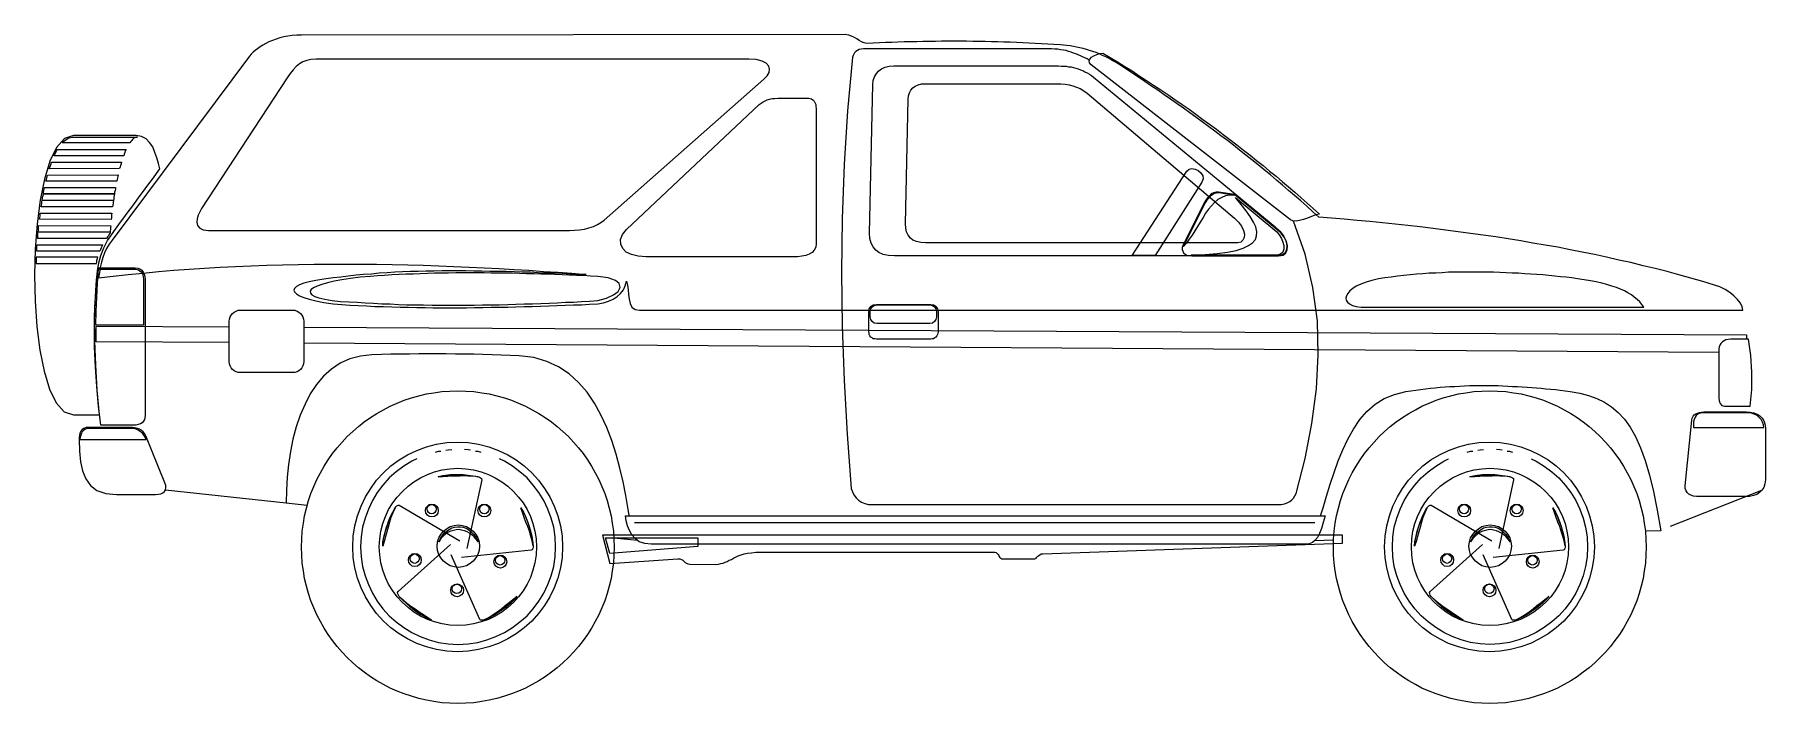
# Model space of a CAD drawing. Extents: x 940 to 1340, y -246 to -92.
import ezdxf

# ---------------------------------------------------------------- set-up
doc = ezdxf.new("R2010")
doc.units = 0
doc.header["$LTSCALE"] = 25
doc.layers.get('0').update_dxf_attribs({"linetype": 'CONTINUOUS'})
for name, color, linetype in [('2', 7, 'CONTINUOUS'), ('6', 7, 'CONTINUOUS'), ('7', 7, 'CONTINUOUS')]:
    doc.layers.add(name, color=color, linetype=linetype)

msp = doc.modelspace()

# ---------------------------------------------------------------- linework, layer by layer
for p, q in [((970.47, -196.86), (998.34, -199.86)), ((1318, -205.24), (1339.11, -196.91))]:
    msp.add_line(p, q)
at = {"layer": '2', "linetype": 'CONTINUOUS'}
msp.add_lwpolyline([(954.38, -158.79), (954.43, -155.57), (954.6, -152.3), (954.76, -149.08), (954.98, -145.87), (963.6, -145.87), (963.93, -145.92), (964.25, -146.03), (964.58, -146.25), (964.85, -146.46), (965.07, -146.79), (965.23, -147.17), (965.34, -147.61), (965.4, -148.05), (965.4, -158.79), (954.38, -158.79)], dxfattribs=at)
at = {"layer": '6', "linetype": 'CONTINUOUS'}
for points in [[(954.98, -147.88), (958.42, -147.45), (961.85, -147.07), (965.34, -146.74), (968.83, -146.41), (972.38, -146.08), (975.92, -145.81), (979.47, -145.59), (983.07, -145.37), (986.67, -145.21), (990.27, -145.05), (993.87, -144.94), (997.52, -144.83), (1001.12, -144.78), (1004.78, -144.72), (1008.38, -144.67), (1012.03, -144.67), (1015.63, -144.67), (1019.23, -144.72), (1022.83, -144.78), (1026.43, -144.88), (1029.97, -144.94), (1033.57, -145.1), (1037.06, -145.21), (1040.61, -145.37), (1044.1, -145.54), (1047.53, -145.7), (1050.97, -145.92), (1054.35, -146.08), (1057.73, -146.36), (1061.06, -146.57), (1064.33, -146.79), (1067.61, -147.07), (1065.75, -147.01), (1063.9, -146.96), (1062.1, -146.85), (1060.24, -146.79), (1058.39, -146.74), (1056.53, -146.68), (1054.68, -146.57), (1052.83, -146.52), (1050.97, -146.46), (1049.12, -146.41), (1047.26, -146.36), (1045.41, -146.36), (1043.55, -146.3), (1041.7, -146.3), (1039.84, -146.25), (1037.99, -146.25), (1036.19, -146.25), (1034.34, -146.25), (1032.48, -146.3), (1030.68, -146.3), (1028.83, -146.36), (1027.03, -146.41), (1025.23, -146.46), (1023.43, -146.57), (1021.63, -146.68), (1019.83, -146.79), (1018.03, -146.96), (1016.23, -147.07), (1014.48, -147.23), (1012.68, -147.45), (1010.94, -147.66), (1009.19, -147.88), (1007.07, -148.16), (1005.21, -148.43), (1003.68, -148.75), (1002.43, -149.08), (1001.45, -149.47), (1000.74, -149.85), (1000.3, -150.28), (1000.14, -150.72), (1000.3, -151.1), (1000.74, -151.54), (1001.45, -151.97), (1002.43, -152.41), (1003.68, -152.79), (1005.21, -153.17), (1007.07, -153.56), (1009.19, -153.88), (1011.16, -153.99), (1013.07, -154.16), (1014.97, -154.26), (1016.94, -154.32), (1018.85, -154.43), (1020.81, -154.48), (1022.72, -154.54), (1024.63, -154.59), (1026.59, -154.65), (1028.5, -154.7), (1030.41, -154.7), (1032.32, -154.76), (1034.23, -154.76), (1036.14, -154.76), (1038.05, -154.76), (1040.01, -154.76), (1041.86, -154.7), (1043.77, -154.7), (1045.68, -154.65), (1047.59, -154.65), (1049.5, -154.59), (1051.41, -154.54), (1053.32, -154.48), (1055.17, -154.43), (1057.08, -154.37), (1058.99, -154.32), (1060.84, -154.26), (1062.75, -154.16), (1064.66, -154.1), (1066.52, -154.05), (1068.42, -153.94), (1070.28, -153.88), (1071.59, -153.61), (1072.79, -153.23), (1073.82, -152.74), (1074.8, -152.14), (1075.57, -151.43), (1076.22, -150.61), (1076.66, -149.68), (1076.93, -148.65), (1077.2, -149.57), (1077.31, -150.61), (1077.42, -151.7), (1077.53, -152.79), (1077.75, -153.77), (1078.19, -154.59), (1078.9, -155.14), (1079.93, -155.3), (1334.74, -155.3), (1334.58, -154.54), (1334.14, -153.66), (1333.49, -152.85), (1332.67, -152.03), (1331.69, -151.26), (1330.6, -150.56), (1329.4, -149.95), (1328.2, -149.52), (1325.47, -148.7), (1322.74, -147.94), (1319.96, -147.17), (1317.24, -146.41), (1314.45, -145.7), (1311.67, -145.05), (1308.89, -144.34), (1306.05, -143.74), (1303.27, -143.08), (1300.44, -142.48), (1297.65, -141.94), (1294.82, -141.34), (1291.98, -140.79), (1289.09, -140.3), (1286.26, -139.81), (1283.42, -139.32), (1280.53, -138.83), (1277.64, -138.39), (1274.75, -137.96), (1271.86, -137.57), (1268.97, -137.19), (1266.08, -136.81), (1263.18, -136.43), (1260.24, -136.1), (1257.35, -135.78), (1254.4, -135.45), (1251.51, -135.12), (1248.57, -134.85), (1245.62, -134.58), (1242.68, -134.3), (1239.73, -134.03), (1236.79, -133.81), (1235.42, -132.56), (1234.01, -131.3), (1232.64, -130.05), (1231.22, -128.85), (1229.81, -127.65), (1228.44, -126.45), (1227.02, -125.25), (1225.61, -124.05), (1224.19, -122.9), (1222.77, -121.76), (1221.35, -120.61), (1219.93, -119.47), (1218.52, -118.38), (1217.1, -117.23), (1215.68, -116.14), (1214.21, -115.05), (1212.79, -113.96), (1211.32, -112.87), (1209.9, -111.83), (1208.43, -110.74), (1207.01, -109.71), (1205.54, -108.67), (1204.06, -107.63), (1202.59, -106.6), (1201.12, -105.56), (1199.65, -104.52), (1198.17, -103.54), (1196.65, -102.51), (1195.17, -101.52), (1193.65, -100.49), (1192.17, -99.51), (1190.65, -98.52), (1189.88, -98.03), (1189.12, -97.6), (1188.36, -97.16), (1187.65, -96.78), (1186.88, -96.45), (1186.12, -96.12), (1185.41, -95.8), (1184.65, -95.52), (1183.88, -95.31), (1183.17, -95.09), (1182.41, -94.87), (1181.65, -94.71), (1180.88, -94.54), (1180.12, -94.43), (1179.36, -94.27), (1178.54, -94.16), (1177.12, -94.05), (1175.65, -93.94), (1174.23, -93.83), (1172.76, -93.78), (1171.34, -93.67), (1169.87, -93.62), (1168.45, -93.56), (1166.98, -93.45), (1165.56, -93.4), (1164.08, -93.4), (1162.67, -93.34), (1161.25, -93.29), (1159.78, -93.23), (1158.36, -93.23), (1156.89, -93.23), (1155.47, -93.18), (1153.99, -93.18), (1152.58, -93.18), (1151.11, -93.18), (1149.69, -93.18), (1148.27, -93.23), (1146.8, -93.23), (1145.38, -93.23), (1143.96, -93.29), (1142.49, -93.29), (1141.07, -93.34), (1139.6, -93.4), (1138.18, -93.45), (1136.76, -93.51), (1135.34, -93.56), (1133.87, -93.62), (1132.45, -93.67), (1131.8, -93.56), (1131.2, -93.34), (1130.65, -93.01), (1130.11, -92.63), (1129.56, -92.31), (1128.91, -91.98), (1128.25, -91.76), (1127.44, -91.65), (1001.88, -91.76), (1000.79, -91.81), (999.76, -91.87), (998.72, -92.03), (997.79, -92.2), (996.87, -92.42), (996, -92.69), (995.18, -93.01), (994.36, -93.34), (993.65, -93.73), (992.94, -94.11), (992.34, -94.49), (991.74, -94.92), (991.2, -95.36), (990.7, -95.74), (990.27, -96.18), (989.89, -96.62), (958.2, -139.16), (957.49, -140.08), (956.89, -141.07), (956.4, -142.05), (956.02, -143.14), (955.69, -144.23), (955.42, -145.43), (955.2, -146.63), (954.98, -147.88)], [(1008.97, -153.12), (1010.88, -153.28), (1012.79, -153.39), (1014.7, -153.5), (1016.61, -153.61), (1018.52, -153.72), (1020.43, -153.83), (1022.39, -153.88), (1024.3, -153.99), (1026.21, -154.05), (1028.17, -154.1), (1030.08, -154.1), (1032.05, -154.16), (1034.01, -154.16), (1035.92, -154.16), (1037.88, -154.16), (1039.79, -154.16), (1041.75, -154.16), (1043.66, -154.1), (1045.63, -154.1), (1047.53, -154.05), (1049.5, -153.99), (1051.41, -153.94), (1053.32, -153.88), (1055.23, -153.83), (1057.13, -153.77), (1059.04, -153.66), (1060.95, -153.61), (1062.81, -153.5), (1064.71, -153.45), (1066.57, -153.34), (1068.42, -153.23), (1070.28, -153.12), (1072.35, -152.57), (1073.93, -151.81), (1074.97, -150.99), (1075.46, -150.06), (1075.24, -149.19), (1074.37, -148.43), (1072.73, -147.83), (1070.28, -147.5), (1068.64, -147.45), (1067, -147.34), (1065.37, -147.28), (1063.68, -147.23), (1062.04, -147.17), (1060.41, -147.07), (1058.77, -147.01), (1057.13, -146.96), (1055.5, -146.9), (1053.86, -146.9), (1052.22, -146.85), (1050.59, -146.79), (1048.95, -146.74), (1047.32, -146.74), (1045.68, -146.74), (1044.04, -146.68), (1042.41, -146.68), (1040.77, -146.68), (1039.14, -146.68), (1037.5, -146.68), (1035.86, -146.74), (1034.23, -146.74), (1032.59, -146.79), (1030.95, -146.85), (1029.32, -146.9), (1027.68, -146.96), (1026.05, -147.01), (1024.41, -147.07), (1022.72, -147.17), (1021.08, -147.28), (1019.45, -147.39), (1017.81, -147.5), (1015.41, -147.72), (1013.23, -147.99), (1011.21, -148.27), (1009.41, -148.59), (1007.88, -148.97), (1006.57, -149.36), (1005.48, -149.74), (1004.67, -150.12), (1004.12, -150.56), (1003.9, -150.94), (1003.96, -151.37), (1004.28, -151.76), (1004.94, -152.14), (1005.92, -152.46), (1007.28, -152.79), (1008.97, -153.12)], [(1247.86, -154.65), (1311.89, -154.65), (1311.4, -153.99), (1310.91, -153.39), (1310.31, -152.85), (1309.65, -152.3), (1309, -151.81), (1308.18, -151.32), (1307.36, -150.88), (1306.49, -150.45), (1305.51, -150.06), (1304.47, -149.74), (1303.33, -149.36), (1302.13, -149.08), (1300.87, -148.75), (1299.51, -148.54), (1298.04, -148.27), (1296.51, -148.05), (1295.2, -147.88), (1293.89, -147.72), (1292.58, -147.61), (1291.27, -147.45), (1289.91, -147.34), (1288.55, -147.17), (1287.13, -147.07), (1285.76, -146.96), (1284.35, -146.9), (1282.93, -146.79), (1281.46, -146.74), (1280.04, -146.68), (1278.62, -146.63), (1277.15, -146.57), (1275.67, -146.52), (1274.2, -146.52), (1272.73, -146.52), (1271.26, -146.52), (1269.78, -146.52), (1268.26, -146.57), (1266.78, -146.57), (1265.31, -146.68), (1263.84, -146.74), (1262.31, -146.79), (1260.84, -146.9), (1259.37, -147.01), (1257.89, -147.17), (1256.42, -147.28), (1254.95, -147.45), (1253.48, -147.66), (1252.06, -147.83), (1250.59, -148.05), (1249.06, -148.43), (1247.7, -148.81), (1246.5, -149.3), (1245.46, -149.79), (1244.64, -150.34), (1243.99, -150.88), (1243.5, -151.48), (1243.17, -151.97), (1243.06, -152.52), (1243.11, -153.01), (1243.39, -153.45), (1243.88, -153.88), (1244.59, -154.21), (1245.46, -154.43), (1246.55, -154.59), (1247.86, -154.65)], [(985.19, -162.82), (954.43, -162.61), (954.43, -159.01)], [(954.43, -159.01), (985.19, -159.17)], [(1002.43, -159.26), (1335.56, -161.03), (1335.57, -162.01)], [(1329.18, -165.13), (1002.43, -162.93)]]:
    msp.add_lwpolyline(points, dxfattribs=at)
at = {"layer": '7', "linetype": 'CONTINUOUS'}
for points in [[(1183.77, -97.54), (1183.28, -97.27), (1182.74, -97), (1182.25, -96.78), (1181.76, -96.56), (1181.21, -96.29), (1180.72, -96.07), (1180.17, -95.91), (1179.63, -95.69), (1179.03, -95.52), (1178.43, -95.36), (1177.83, -95.25), (1177.18, -95.14), (1176.52, -95.03), (1175.81, -94.98), (1175.05, -94.92), (1174.28, -94.92), (1131.69, -94.92), (1131.15, -94.98), (1130.65, -95.09), (1130.27, -95.31), (1129.89, -95.52), (1129.62, -95.85), (1129.4, -96.18), (1129.24, -96.51), (1129.13, -96.89), (1127.98, -109.27), (1127.22, -121.7), (1126.73, -134.14), (1126.56, -146.57), (1126.73, -159.06), (1127.16, -171.55), (1127.87, -183.99), (1128.85, -196.48), (1129.13, -197.29), (1129.45, -198), (1129.95, -198.66), (1130.49, -199.2), (1131.2, -199.64), (1131.96, -199.97), (1132.78, -200.18), (1133.76, -200.24), (1227.19, -200.24), (1228.12, -200.18), (1228.88, -200.08), (1229.53, -199.86), (1230.13, -199.53), (1230.57, -199.15), (1230.95, -198.71), (1231.28, -198.22), (1231.55, -197.68), (1233.62, -189.55), (1235.21, -181.53), (1236.24, -173.52), (1236.68, -165.61), (1236.46, -157.81), (1235.42, -150.06), (1233.62, -142.38), (1230.95, -134.74)], [(1230.3, -134.47), (1184.27, -98.63), (1183.88, -98.2), (1183.77, -97.71), (1183.94, -97.32), (1184.32, -96.89), (1184.86, -96.56), (1185.52, -96.23), (1186.23, -96.02), (1186.94, -95.91), (1188.63, -96.94), (1190.32, -97.98), (1192.01, -99.02), (1193.7, -100.05), (1195.34, -101.14), (1197.03, -102.23), (1198.66, -103.32), (1200.3, -104.41), (1201.94, -105.5), (1203.57, -106.65), (1205.21, -107.8), (1206.85, -108.89), (1208.43, -110.03), (1210.01, -111.23), (1211.59, -112.38), (1213.17, -113.52), (1214.75, -114.72), (1216.28, -115.92), (1217.86, -117.12), (1219.39, -118.32), (1220.92, -119.52), (1222.39, -120.72), (1223.92, -121.92), (1225.39, -123.18), (1226.92, -124.38), (1228.39, -125.63), (1229.81, -126.83), (1231.28, -128.08), (1232.7, -129.34), (1234.12, -130.59), (1235.53, -131.85), (1236.95, -133.1), (1236.08, -133.32), (1235.15, -133.65), (1234.17, -134.03), (1233.24, -134.36), (1232.37, -134.58), (1231.55, -134.74), (1230.84, -134.68), (1230.3, -134.47)], [(980.4, -136.92), (1063.79, -136.92), (1064.93, -136.87), (1066.08, -136.76), (1067.22, -136.59), (1068.26, -136.32), (1069.3, -135.99), (1070.22, -135.56), (1071.04, -135.07), (1071.81, -134.52), (1108.68, -101.91), (1109.44, -101.14), (1109.88, -100.38), (1109.98, -99.61), (1109.77, -98.91), (1109.16, -98.25), (1108.24, -97.76), (1106.87, -97.43), (1105.18, -97.32), (1005.27, -97.32), (1004.07, -97.38), (1003.08, -97.6), (1002.21, -97.92), (1001.39, -98.41), (1000.69, -99.02), (999.98, -99.78), (999.27, -100.65), (998.56, -101.63), (978.81, -131.85), (978.38, -132.56), (978, -133.38), (977.78, -134.19), (977.72, -135.01), (977.89, -135.78), (978.38, -136.37), (979.2, -136.76), (980.4, -136.92)], [(1133.82, -103.16), (1133.93, -102.23), (1134.2, -101.42), (1134.63, -100.65), (1135.18, -100.05), (1135.83, -99.56), (1136.65, -99.18), (1137.58, -98.91), (1138.67, -98.85), (1176.03, -98.85), (1176.68, -98.85), (1177.28, -98.91), (1177.88, -98.91), (1178.48, -98.96), (1179.03, -99.07), (1179.63, -99.12), (1180.17, -99.29), (1180.72, -99.4), (1181.26, -99.56), (1181.76, -99.78), (1182.3, -99.94), (1182.79, -100.22), (1183.28, -100.49), (1183.83, -100.76), (1184.32, -101.09), (1184.81, -101.47), (1226.64, -135.99), (1227.79, -137.08), (1228.66, -138.18), (1229.15, -139.32), (1229.42, -140.36), (1229.37, -141.28), (1229.04, -142.05), (1228.44, -142.54), (1227.57, -142.76), (1138.83, -142.76), (1137.42, -142.65), (1136.22, -142.43), (1135.23, -141.99), (1134.47, -141.45), (1133.87, -140.68), (1133.44, -139.81), (1133.16, -138.72), (1133.05, -137.52), (1133.82, -103.16)], [(1141.94, -106.6), (1142.05, -105.83), (1142.27, -105.12), (1142.6, -104.52), (1143.03, -103.98), (1143.58, -103.6), (1144.29, -103.27), (1145.05, -103.05), (1145.92, -103), (1176.19, -103), (1177.23, -103), (1178.21, -103.1), (1179.14, -103.27), (1180.01, -103.49), (1180.88, -103.76), (1181.7, -104.14), (1182.52, -104.63), (1183.34, -105.18), (1217.32, -134.08), (1218.24, -135.01), (1218.95, -135.94), (1219.39, -136.92), (1219.61, -137.79), (1219.55, -138.56), (1219.28, -139.16), (1218.79, -139.59), (1218.08, -139.76), (1146.03, -139.76), (1144.89, -139.7), (1143.91, -139.48), (1143.09, -139.16), (1142.49, -138.67), (1142, -138.01), (1141.61, -137.25), (1141.4, -136.37), (1141.34, -135.34), (1141.94, -106.6)], [(1076.93, -136.65), (1107.58, -107.8), (1108.02, -107.47), (1108.51, -107.2), (1108.95, -106.92), (1109.44, -106.7), (1109.98, -106.54), (1110.58, -106.43), (1111.18, -106.38), (1111.89, -106.32), (1119.04, -106.32), (1119.36, -106.38), (1119.69, -106.49), (1119.97, -106.7), (1120.24, -107.03), (1120.45, -107.36), (1120.62, -107.8), (1120.67, -108.23), (1120.73, -108.72), (1120.73, -139.97), (1120.62, -140.79), (1120.29, -141.45), (1119.8, -141.99), (1119.15, -142.38), (1118.33, -142.7), (1117.4, -142.86), (1116.42, -142.97), (1115.38, -143.03), (1081.51, -143.03), (1079.6, -142.86), (1078.08, -142.48), (1076.88, -141.88), (1076.06, -141.07), (1075.62, -140.08), (1075.57, -138.99), (1076, -137.85), (1076.93, -136.65)], [(963.71, -114.94), (949.2, -114.94), (947.13, -115.65), (945.33, -117.72), (943.8, -120.89), (942.55, -125.03), (941.56, -129.94), (940.85, -135.39), (940.42, -141.23), (940.26, -147.23), (940.36, -153.23), (940.8, -159.06), (941.45, -164.52), (942.44, -169.43), (943.69, -173.57), (945.22, -176.74), (947.07, -178.81), (949.2, -179.52), (955.25, -179.52), (954.71, -173.79), (954.38, -168.06), (954.16, -162.39), (954.05, -156.72), (954.27, -153.56), (954.38, -150.77), (954.54, -148.37), (954.76, -146.3), (955.09, -144.39), (955.58, -142.65), (956.24, -140.9), (957.11, -139.21), (957.87, -138.18), (958.58, -137.14), (959.34, -136.05), (960.11, -135.01), (960.87, -133.97), (961.63, -132.94), (962.4, -131.9), (963.16, -130.87), (963.87, -129.89), (964.63, -128.85), (965.4, -127.81), (966.16, -126.78), (966.92, -125.74), (967.69, -124.76), (968.4, -123.72), (969.16, -122.68), (968.83, -121.43), (968.45, -120.12), (968.01, -118.87), (967.53, -117.61), (966.81, -116.58), (966, -115.7), (964.96, -115.16), (963.71, -114.94)], [(946.58, -116.69), (946.91, -116.36), (947.24, -116.09), (947.56, -115.87), (947.89, -115.65), (948.22, -115.54), (948.6, -115.43), (948.93, -115.32), (949.31, -115.32), (964.03, -115.32), (963.82, -115.32), (963.54, -115.43), (963.32, -115.54), (963.11, -115.65), (962.89, -115.87), (962.67, -116.09), (962.45, -116.36), (962.23, -116.63), (946.58, -116.69)], [(944.78, -119.69), (944.94, -119.3), (945.16, -118.92), (945.33, -118.54), (945.54, -118.21), (961.36, -118.21), (961.2, -118.54), (961.09, -118.87), (960.92, -119.25), (960.82, -119.63), (944.78, -119.69)], [(943.64, -122.63), (943.75, -122.25), (943.91, -121.87), (944.07, -121.48), (944.18, -121.16), (960.32, -121.16), (960.22, -121.48), (960.11, -121.87), (960, -122.2), (959.89, -122.58), (943.64, -122.63)], [(1209.79, -125.74), (1198.99, -142.7), (1193.7, -142.7), (1206.3, -123.18), (1206.85, -122.74), (1207.5, -122.58), (1208.26, -122.74), (1208.97, -123.07), (1209.57, -123.61), (1210.01, -124.27), (1210.12, -124.98), (1209.79, -125.74)], [(942.27, -128.47), (942.33, -128.08), (942.38, -127.7), (942.49, -127.38), (942.55, -126.99), (958.96, -126.99), (958.91, -127.38), (958.85, -127.7), (958.74, -128.08), (958.69, -128.47), (942.27, -128.47)], [(942.87, -125.52), (942.98, -125.14), (943.04, -124.81), (943.14, -124.43), (943.25, -124.1), (959.56, -124.05), (959.51, -124.43), (959.4, -124.76), (959.34, -125.14), (959.23, -125.52), (942.87, -125.52)], [(941.78, -131.41), (941.83, -131.03), (941.89, -130.65), (941.94, -130.32), (942, -129.94), (958.47, -129.99), (958.42, -130.38), (958.36, -130.7), (958.31, -131.09), (958.25, -131.47), (941.78, -131.41)], [(942, -129.94), (942.05, -129.56), (942.11, -129.18), (942.22, -128.85), (942.27, -128.47), (958.69, -128.47), (958.63, -128.85), (958.58, -129.23), (958.53, -129.61), (958.47, -129.99), (942, -129.94)], [(1217.32, -128.58), (1213.66, -128.03), (1213.06, -128.03), (1212.46, -128.19), (1211.97, -128.47), (1211.54, -128.9), (1211.1, -129.39), (1210.72, -129.94), (1210.34, -130.54), (1210.01, -131.19), (1205.37, -140.36), (1205.26, -140.85), (1205.26, -141.28), (1205.37, -141.72), (1205.59, -142.05), (1205.92, -142.38), (1206.35, -142.59), (1206.85, -142.7), (1207.5, -142.76), (1227.46, -142.76), (1228.55, -142.59), (1229.21, -142.1), (1229.53, -141.34), (1229.59, -140.41), (1229.32, -139.43), (1228.77, -138.45), (1228.06, -137.47), (1227.13, -136.65), (1217.32, -128.58)], [(1205.54, -140.57), (1210.5, -130.65), (1210.83, -130.21), (1211.1, -129.78), (1211.48, -129.34), (1211.81, -128.9), (1212.24, -128.58), (1212.68, -128.3), (1213.17, -128.19), (1213.77, -128.14), (1217.32, -128.74), (1216.23, -128.74), (1215.24, -128.9), (1214.37, -129.28), (1213.5, -129.78), (1212.74, -130.43), (1212.03, -131.19), (1211.32, -132.01), (1210.66, -132.94), (1210.06, -133.92), (1209.41, -134.96), (1208.81, -135.99), (1208.21, -136.98), (1207.55, -137.96), (1206.9, -138.94), (1206.24, -139.81), (1205.54, -140.57)], [(1207.33, -142.59), (1210.55, -142.43), (1213.33, -142.21), (1215.74, -141.88), (1217.75, -141.5), (1219.34, -141.01), (1220.59, -140.41), (1221.52, -139.76), (1222.17, -138.99), (1222.44, -138.12), (1222.5, -137.19), (1222.22, -136.1), (1221.74, -134.96), (1220.97, -133.7), (1220.04, -132.34), (1218.84, -130.87), (1217.53, -129.28), (1227.13, -137.25), (1227.68, -137.9), (1228.17, -138.72), (1228.5, -139.59), (1228.72, -140.41), (1228.72, -141.23), (1228.5, -141.88), (1227.95, -142.38), (1227.13, -142.59), (1207.33, -142.59)], [(941.07, -137.25), (941.13, -136.87), (941.13, -136.48), (941.18, -136.16), (941.18, -135.78), (957.82, -135.83), (957.76, -136.27), (957.76, -136.65), (957.71, -136.98), (957.71, -137.3), (941.07, -137.25)], [(941.4, -134.3), (941.45, -133.92), (941.51, -133.59), (941.51, -133.27), (941.56, -132.88), (958.09, -132.88), (958.03, -133.27), (958.03, -133.65), (957.98, -134.03), (957.92, -134.36), (941.4, -134.3)], [(940.91, -138.72), (940.96, -138.34), (941.02, -137.96), (941.02, -137.63), (941.07, -137.25), (957.71, -137.3), (957.71, -137.36), (957.71, -137.41), (957.71, -137.47), (957.71, -137.52), (957.49, -137.79), (957.33, -138.12), (957.11, -138.39), (956.89, -138.72), (940.91, -138.72)], [(940.63, -143.08), (940.63, -143.47), (940.63, -143.79), (940.58, -144.12), (940.58, -144.5), (954.54, -144.5), (954.6, -144.12), (954.65, -143.79), (954.76, -143.41), (954.82, -143.08), (940.63, -143.08)], [(940.74, -141.67), (940.74, -141.28), (940.8, -140.9), (940.8, -140.57), (940.8, -140.19), (955.96, -140.19), (955.8, -140.57), (955.63, -140.9), (955.47, -141.28), (955.31, -141.67), (940.74, -141.67)], [(954.82, -145.54), (963.38, -145.54), (964.09, -145.59), (964.58, -145.76), (965.02, -146.08), (965.34, -146.52), (965.56, -147.01), (965.67, -147.55), (965.78, -148.16), (965.78, -148.81), (965.78, -179.63), (965.72, -180.17), (965.61, -180.61), (965.4, -180.99), (965.07, -181.32), (964.69, -181.59), (964.2, -181.75), (963.65, -181.86), (963, -181.92), (955.52, -181.92), (954.98, -177.5), (954.6, -172.97), (954.32, -168.44), (954.11, -163.86), (954.11, -159.23), (954.16, -154.65), (954.43, -150.06), (954.82, -145.54)], [(987.76, -155.3), (999.87, -155.3), (1000.36, -155.35), (1000.85, -155.52), (1001.28, -155.74), (1001.67, -156.06), (1001.99, -156.45), (1002.21, -156.88), (1002.38, -157.37), (1002.43, -157.86), (1002.43, -167.19), (1002.38, -167.68), (1002.21, -168.17), (1001.99, -168.61), (1001.67, -168.99), (1001.28, -169.32), (1000.85, -169.54), (1000.36, -169.7), (999.87, -169.75), (987.76, -169.75), (987.27, -169.7), (986.78, -169.54), (986.34, -169.32), (985.96, -168.99), (985.63, -168.61), (985.41, -168.17), (985.25, -167.68), (985.19, -167.19), (985.19, -157.86), (985.25, -157.37), (985.41, -156.88), (985.63, -156.45), (985.96, -156.06), (986.34, -155.74), (986.78, -155.52), (987.27, -155.35), (987.76, -155.3)], [(1134.63, -153.99), (1147.18, -153.99), (1147.51, -154.05), (1147.83, -154.1), (1148.1, -154.26), (1148.38, -154.48), (1148.6, -154.76), (1148.76, -155.03), (1148.81, -155.35), (1148.87, -155.74), (1148.87, -160.26), (1148.81, -160.65), (1148.76, -160.97), (1148.6, -161.24), (1148.38, -161.52), (1148.1, -161.74), (1147.83, -161.9), (1147.51, -161.96), (1147.18, -162.01), (1134.63, -162.01), (1134.25, -161.96), (1133.93, -161.9), (1133.65, -161.74), (1133.38, -161.52), (1133.16, -161.24), (1133, -160.97), (1132.94, -160.65), (1132.89, -160.26), (1132.89, -155.74), (1132.94, -155.35), (1133, -155.03), (1133.16, -154.76), (1133.38, -154.48), (1133.65, -154.26), (1133.93, -154.1), (1134.25, -154.05), (1134.63, -153.99)], [(1134.74, -154.1), (1146.96, -154.1), (1147.56, -154.21), (1148.05, -154.54), (1148.38, -155.03), (1148.49, -155.63), (1148.49, -156.88), (1148.38, -157.48), (1148.05, -157.97), (1147.56, -158.3), (1146.96, -158.41), (1134.74, -158.41), (1134.14, -158.3), (1133.65, -157.97), (1133.33, -157.48), (1133.22, -156.88), (1133.22, -155.63), (1133.33, -155.03), (1133.65, -154.54), (1134.14, -154.21), (1134.74, -154.1)], [(1336.05, -162.01), (1331.91, -162.01), (1331.36, -162.06), (1330.82, -162.17), (1330.38, -162.39), (1330, -162.66), (1329.67, -162.99), (1329.4, -163.37), (1329.23, -163.81), (1329.18, -164.3), (1329.18, -175.54), (1329.23, -176.3), (1329.45, -176.9), (1329.89, -177.33), (1330.49, -177.5), (1336.43, -177.5), (1336.76, -173.63), (1336.81, -169.65), (1336.6, -165.77), (1336.05, -162.01)], [(1077.53, -202.64), (1077.31, -201.33), (1076.77, -198.17), (1076.17, -195), (1075.41, -191.79), (1074.53, -188.57), (1073.55, -185.46), (1072.41, -182.41), (1071.04, -179.52), (1069.57, -176.79), (1067.82, -174.23), (1065.86, -171.99), (1063.68, -170.03), (1061.22, -168.39), (1058.5, -167.14), (1055.5, -166.26), (1052.17, -165.88), (1050.1, -165.77), (1047.97, -165.72), (1045.9, -165.66), (1043.77, -165.55), (1041.7, -165.5), (1039.57, -165.45), (1037.44, -165.45), (1035.32, -165.39), (1033.19, -165.39), (1031.06, -165.39), (1028.94, -165.39), (1026.81, -165.45), (1024.63, -165.45), (1022.5, -165.5), (1020.32, -165.55), (1018.14, -165.66), (1015.47, -165.94), (1013.01, -166.54), (1010.78, -167.57), (1008.81, -168.94), (1006.96, -170.57), (1005.37, -172.48), (1003.9, -174.66), (1002.7, -177.01), (1001.61, -179.57), (1000.69, -182.24), (999.92, -185.08), (999.32, -187.97), (998.88, -190.97), (998.56, -193.91), (998.39, -196.91), (998.34, -199.86), (1003.22, -200.38)], [(1037.99, -173.95), (1039.84, -174.01), (1041.7, -174.12), (1043.5, -174.39), (1045.24, -174.66), (1046.99, -175.1), (1048.73, -175.59), (1050.37, -176.13), (1052.01, -176.79), (1053.64, -177.5), (1055.17, -178.32), (1056.7, -179.19), (1058.17, -180.12), (1059.59, -181.15), (1060.95, -182.19), (1062.26, -183.33), (1063.51, -184.53), (1064.71, -185.79), (1065.86, -187.1), (1066.9, -188.46), (1067.93, -189.88), (1068.86, -191.35), (1069.73, -192.88), (1070.55, -194.4), (1071.26, -196.04), (1071.91, -197.68), (1072.46, -199.31), (1072.95, -201.06), (1073.39, -202.8), (1073.66, -204.55), (1073.93, -206.35), (1074.04, -208.2), (1074.1, -210.06), (1074.04, -211.91), (1073.93, -213.77), (1073.66, -215.57), (1073.39, -217.31), (1072.95, -219.06), (1072.46, -220.8), (1071.91, -222.44), (1071.26, -224.07), (1070.55, -225.71), (1069.73, -227.24), (1068.86, -228.76), (1067.93, -230.24), (1066.9, -231.66), (1065.86, -233.02), (1064.71, -234.33), (1063.51, -235.58), (1062.26, -236.78), (1060.95, -237.93), (1059.59, -238.96), (1058.17, -240), (1056.7, -240.93), (1055.17, -241.8), (1053.64, -242.62), (1052.01, -243.33), (1050.37, -243.98), (1048.73, -244.53), (1046.99, -245.02), (1045.24, -245.45), (1043.5, -245.73), (1041.7, -246), (1039.84, -246.11), (1037.99, -246.16), (1036.14, -246.11), (1034.28, -246), (1032.48, -245.73), (1030.74, -245.45), (1028.99, -245.02), (1027.25, -244.53), (1025.61, -243.98), (1023.97, -243.33), (1022.34, -242.62), (1020.81, -241.8), (1019.28, -240.93), (1017.81, -240), (1016.39, -238.96), (1015.03, -237.93), (1013.72, -236.78), (1012.46, -235.58), (1011.26, -234.33), (1010.12, -233.02), (1009.08, -231.66), (1008.05, -230.24), (1007.12, -228.76), (1006.25, -227.24), (1005.43, -225.71), (1004.72, -224.07), (1004.07, -222.44), (1003.52, -220.8), (1003.03, -219.06), (1002.59, -217.31), (1002.32, -215.57), (1002.05, -213.77), (1001.94, -211.91), (1001.88, -210.06), (1001.94, -208.2), (1002.05, -206.35), (1002.32, -204.55), (1002.59, -202.8), (1003.03, -201.06), (1003.52, -199.31), (1004.07, -197.68), (1004.72, -196.04), (1005.43, -194.4), (1006.25, -192.88), (1007.12, -191.35), (1008.05, -189.88), (1009.08, -188.46), (1010.12, -187.1), (1011.26, -185.79), (1012.46, -184.53), (1013.72, -183.33), (1015.03, -182.19), (1016.39, -181.15), (1017.81, -180.12), (1019.28, -179.19), (1020.81, -178.32), (1022.34, -177.5), (1023.97, -176.79), (1025.61, -176.13), (1027.25, -175.59), (1028.99, -175.1), (1030.74, -174.66), (1032.48, -174.39), (1034.28, -174.12), (1036.14, -174.01), (1037.99, -173.95)], [(1237.17, -202.8), (1237.77, -201), (1238.59, -198.28), (1239.4, -195.55), (1240.33, -192.82), (1241.26, -190.15), (1242.35, -187.59), (1243.5, -185.08), (1244.8, -182.79), (1246.28, -180.61), (1247.91, -178.75), (1249.82, -177.06), (1251.89, -175.75), (1254.29, -174.77), (1256.91, -174.12), (1258.06, -173.95), (1259.2, -173.79), (1260.29, -173.63), (1261.44, -173.46), (1262.59, -173.35), (1263.68, -173.25), (1264.82, -173.14), (1265.97, -173.03), (1267.06, -172.97), (1268.2, -172.92), (1269.29, -172.86), (1270.44, -172.81), (1271.58, -172.75), (1272.68, -172.75), (1273.77, -172.75), (1274.91, -172.7), (1276, -172.75), (1277.15, -172.75), (1278.24, -172.75), (1279.33, -172.81), (1280.47, -172.86), (1281.56, -172.92), (1282.66, -172.97), (1283.75, -173.03), (1284.89, -173.08), (1285.98, -173.19), (1287.07, -173.25), (1288.16, -173.35), (1289.25, -173.46), (1290.35, -173.57), (1291.44, -173.68), (1292.53, -173.79), (1294.87, -174.12), (1297.05, -174.5), (1299.07, -175.04), (1300.98, -175.7), (1302.78, -176.57), (1304.42, -177.61), (1305.95, -178.92), (1307.36, -180.5), (1308.73, -182.35), (1309.93, -184.53), (1311.07, -187.1), (1312.16, -190.04), (1313.14, -193.42), (1314.07, -197.24), (1314.94, -201.49), (1315.76, -206.29), (1312.22, -206.39)], [(1276.28, -173.95), (1278.13, -174.01), (1279.98, -174.12), (1281.78, -174.39), (1283.53, -174.66), (1285.27, -175.1), (1287.02, -175.59), (1288.66, -176.13), (1290.29, -176.79), (1291.93, -177.5), (1293.46, -178.32), (1294.98, -179.19), (1296.45, -180.12), (1297.87, -181.15), (1299.24, -182.19), (1300.54, -183.33), (1301.8, -184.53), (1303, -185.79), (1304.14, -187.1), (1305.18, -188.46), (1306.22, -189.88), (1307.15, -191.35), (1308.02, -192.88), (1308.83, -194.4), (1309.54, -196.04), (1310.2, -197.68), (1310.74, -199.31), (1311.23, -201.06), (1311.67, -202.8), (1311.94, -204.55), (1312.22, -206.35), (1312.33, -208.2), (1312.38, -210.06), (1312.33, -211.91), (1312.22, -213.77), (1311.94, -215.57), (1311.67, -217.31), (1311.23, -219.06), (1310.74, -220.8), (1310.2, -222.44), (1309.54, -224.07), (1308.83, -225.71), (1308.02, -227.24), (1307.15, -228.76), (1306.22, -230.24), (1305.18, -231.66), (1304.14, -233.02), (1303, -234.33), (1301.8, -235.58), (1300.54, -236.78), (1299.24, -237.93), (1297.87, -238.96), (1296.45, -240), (1294.98, -240.93), (1293.46, -241.8), (1291.93, -242.62), (1290.29, -243.33), (1288.66, -243.98), (1287.02, -244.53), (1285.27, -245.02), (1283.53, -245.45), (1281.78, -245.73), (1279.98, -246), (1278.13, -246.11), (1276.28, -246.16), (1274.42, -246.11), (1272.57, -246), (1270.77, -245.73), (1269.02, -245.45), (1267.28, -245.02), (1265.53, -244.53), (1263.89, -243.98), (1262.26, -243.33), (1260.62, -242.62), (1259.09, -241.8), (1257.57, -240.93), (1256.09, -240), (1254.68, -238.96), (1253.31, -237.93), (1252, -236.78), (1250.75, -235.58), (1249.55, -234.33), (1248.4, -233.02), (1247.37, -231.66), (1246.33, -230.24), (1245.41, -228.76), (1244.53, -227.24), (1243.71, -225.71), (1243.01, -224.07), (1242.35, -222.44), (1241.8, -220.8), (1241.31, -219.06), (1240.88, -217.31), (1240.6, -215.57), (1240.33, -213.77), (1240.22, -211.91), (1240.17, -210.06), (1240.22, -208.2), (1240.33, -206.35), (1240.6, -204.55), (1240.88, -202.8), (1241.31, -201.06), (1241.8, -199.31), (1242.35, -197.68), (1243.01, -196.04), (1243.71, -194.4), (1244.53, -192.88), (1245.41, -191.35), (1246.33, -189.88), (1247.37, -188.46), (1248.4, -187.1), (1249.55, -185.79), (1250.75, -184.53), (1252, -183.33), (1253.31, -182.19), (1254.68, -181.15), (1256.09, -180.12), (1257.57, -179.19), (1259.09, -178.32), (1260.62, -177.5), (1262.26, -176.79), (1263.89, -176.13), (1265.53, -175.59), (1267.28, -175.1), (1269.02, -174.66), (1270.77, -174.39), (1272.57, -174.12), (1274.42, -174.01), (1276.28, -173.95)], [(1325.74, -178.81), (1335.56, -178.81), (1336.43, -178.86), (1337.25, -179.03), (1338.01, -179.35), (1338.67, -179.73), (1339.16, -180.23), (1339.6, -180.88), (1339.81, -181.59), (1339.92, -182.41), (1339.92, -194.51), (1339.81, -195.44), (1339.54, -196.26), (1339.11, -196.91), (1338.56, -197.46), (1337.91, -197.89), (1337.14, -198.17), (1336.27, -198.33), (1335.4, -198.39), (1324.82, -198.39), (1324.05, -198.39), (1323.34, -198.28), (1322.74, -198.06), (1322.25, -197.79), (1321.87, -197.46), (1321.6, -197.02), (1321.43, -196.53), (1321.43, -195.93), (1322.91, -180.72), (1323.02, -180.28), (1323.23, -179.84), (1323.51, -179.52), (1323.83, -179.24), (1324.22, -179.08), (1324.71, -178.92), (1325.2, -178.86), (1325.74, -178.81)], [(1323.29, -182.41), (1339.54, -182.41), (1339.49, -181.81), (1339.27, -181.21), (1338.94, -180.61), (1338.5, -180.12), (1338.01, -179.68), (1337.36, -179.35), (1336.71, -179.13), (1335.94, -179.03), (1325.52, -179.03), (1324.87, -179.08), (1324.38, -179.3), (1323.94, -179.63), (1323.67, -180.06), (1323.45, -180.55), (1323.29, -181.1), (1323.29, -181.75), (1323.29, -182.41)], [(962.23, -182.41), (952.8, -182.41), (952.14, -182.46), (951.65, -182.63), (951.22, -182.9), (950.94, -183.28), (950.73, -183.72), (950.62, -184.21), (950.51, -184.7), (950.51, -185.19), (950.62, -187.86), (950.83, -190.32), (951.33, -192.44), (952.09, -194.3), (953.18, -195.82), (954.65, -196.97), (956.67, -197.68), (959.18, -197.89), (968.18, -197.89), (968.83, -197.84), (969.38, -197.73), (969.87, -197.51), (970.25, -197.19), (970.47, -196.86), (970.58, -196.37), (970.52, -195.82), (970.36, -195.22), (965.94, -184.32), (965.61, -183.82), (965.29, -183.44), (964.91, -183.12), (964.47, -182.84), (963.98, -182.63), (963.43, -182.52), (962.89, -182.41), (962.23, -182.41)], [(950.73, -185.19), (966.05, -185.19), (965.78, -184.7), (965.51, -184.21), (965.13, -183.77), (964.69, -183.39), (964.2, -183.06), (963.71, -182.84), (963.11, -182.68), (962.51, -182.63), (952.69, -182.63), (952.25, -182.73), (951.87, -182.9), (951.54, -183.12), (951.27, -183.39), (951.05, -183.77), (950.89, -184.21), (950.78, -184.7), (950.73, -185.19)], [(1037.94, -185.79), (1040.39, -185.9), (1042.79, -186.28), (1045.14, -186.88), (1047.37, -187.7), (1049.5, -188.73), (1051.46, -189.93), (1053.32, -191.3), (1055.06, -192.88), (1056.64, -194.62), (1058.01, -196.48), (1059.21, -198.44), (1060.24, -200.57), (1061.06, -202.8), (1061.66, -205.15), (1062.04, -207.55), (1062.15, -210), (1062.04, -212.46), (1061.66, -214.86), (1061.06, -217.2), (1060.24, -219.44), (1059.21, -221.57), (1058.01, -223.53), (1056.64, -225.38), (1055.06, -227.13), (1053.32, -228.71), (1051.46, -230.07), (1049.5, -231.27), (1047.37, -232.31), (1045.14, -233.13), (1042.79, -233.73), (1040.39, -234.11), (1037.94, -234.22), (1035.48, -234.11), (1033.08, -233.73), (1030.74, -233.13), (1028.5, -232.31), (1026.37, -231.27), (1024.41, -230.07), (1022.55, -228.71), (1020.81, -227.13), (1019.23, -225.38), (1017.86, -223.53), (1016.67, -221.57), (1015.63, -219.44), (1014.81, -217.2), (1014.21, -214.86), (1013.83, -212.46), (1013.72, -210), (1013.83, -207.55), (1014.21, -205.15), (1014.81, -202.8), (1015.63, -200.57), (1016.67, -198.44), (1017.86, -196.48), (1019.23, -194.62), (1020.81, -192.88), (1022.55, -191.3), (1024.41, -189.93), (1026.37, -188.73), (1028.5, -187.7), (1030.74, -186.88), (1033.08, -186.28), (1035.48, -185.9), (1037.94, -185.79)], [(1035.21, -187.64), (1035.76, -187.59), (1036.57, -187.53), (1036.57, -187.53)], [(1040.88, -187.64), (1040.34, -187.59), (1039.52, -187.53), (1039.52, -187.53)], [(1276.22, -185.79), (1278.68, -185.9), (1281.07, -186.28), (1283.42, -186.88), (1285.66, -187.7), (1287.78, -188.73), (1289.75, -189.93), (1291.6, -191.3), (1293.35, -192.88), (1294.93, -194.62), (1296.29, -196.48), (1297.49, -198.44), (1298.53, -200.57), (1299.34, -202.8), (1299.95, -205.15), (1300.33, -207.55), (1300.44, -210), (1300.33, -212.46), (1299.95, -214.86), (1299.34, -217.2), (1298.53, -219.44), (1297.49, -221.57), (1296.29, -223.53), (1294.93, -225.38), (1293.35, -227.13), (1291.6, -228.71), (1289.75, -230.07), (1287.78, -231.27), (1285.66, -232.31), (1283.42, -233.13), (1281.07, -233.73), (1278.68, -234.11), (1276.22, -234.22), (1273.77, -234.11), (1271.37, -233.73), (1269.02, -233.13), (1266.78, -232.31), (1264.66, -231.27), (1262.7, -230.07), (1260.84, -228.71), (1259.09, -227.13), (1257.51, -225.38), (1256.15, -223.53), (1254.95, -221.57), (1253.91, -219.44), (1253.09, -217.2), (1252.5, -214.86), (1252.11, -212.46), (1252, -210), (1252.11, -207.55), (1252.5, -205.15), (1253.09, -202.8), (1253.91, -200.57), (1254.95, -198.44), (1256.15, -196.48), (1257.51, -194.62), (1259.09, -192.88), (1260.84, -191.3), (1262.7, -189.93), (1264.66, -188.73), (1266.78, -187.7), (1269.02, -186.88), (1271.37, -186.28), (1273.77, -185.9), (1276.22, -185.79)], [(1273.49, -187.64), (1274.04, -187.59), (1274.86, -187.53), (1274.86, -187.53)], [(1279.16, -187.64), (1278.62, -187.59), (1277.8, -187.53), (1277.8, -187.53)], [(1028.5, -189.66), (1027.35, -190.21), (1025.5, -191.35), (1023.75, -192.66), (1022.12, -194.08), (1020.7, -195.71), (1019.39, -197.46), (1018.25, -199.31), (1017.32, -201.28), (1016.56, -203.35), (1015.96, -205.48), (1015.63, -207.71), (1015.52, -210), (1015.63, -212.29), (1015.96, -214.53), (1016.56, -216.66), (1017.32, -218.73), (1018.25, -220.69), (1019.39, -222.55), (1020.7, -224.29), (1022.12, -225.93), (1023.75, -227.35), (1025.5, -228.65), (1027.35, -229.8), (1029.32, -230.73), (1031.39, -231.49), (1033.52, -232.09), (1035.76, -232.42), (1038.05, -232.53), (1040.34, -232.42), (1042.57, -232.09), (1044.7, -231.49), (1046.77, -230.73), (1048.73, -229.8), (1050.59, -228.65), (1052.33, -227.35), (1053.97, -225.93), (1055.39, -224.29), (1056.7, -222.55), (1057.84, -220.69), (1058.77, -218.73), (1059.53, -216.66), (1060.13, -214.53), (1060.46, -212.29), (1060.57, -210), (1060.46, -207.71), (1060.13, -205.48), (1059.53, -203.35), (1058.77, -201.28), (1057.84, -199.31), (1056.7, -197.46), (1055.39, -195.71), (1053.97, -194.08), (1052.33, -192.66), (1050.59, -191.35), (1048.73, -190.21), (1047.59, -189.66), (1047.59, -189.66)], [(1032.81, -188.13), (1033.52, -187.92), (1034.06, -187.86), (1034.06, -187.86)], [(1042.03, -187.86), (1042.57, -187.92), (1043.28, -188.13), (1043.28, -188.13)], [(1285.87, -189.66), (1287.02, -190.21), (1288.87, -191.35), (1290.62, -192.66), (1292.26, -194.08), (1293.67, -195.71), (1294.98, -197.46), (1296.13, -199.31), (1297.05, -201.28), (1297.82, -203.35), (1298.42, -205.48), (1298.75, -207.71), (1298.85, -210), (1298.75, -212.29), (1298.42, -214.53), (1297.82, -216.66), (1297.05, -218.73), (1296.13, -220.69), (1294.98, -222.55), (1293.67, -224.29), (1292.26, -225.93), (1290.62, -227.35), (1288.87, -228.65), (1287.02, -229.8), (1285.06, -230.73), (1282.98, -231.49), (1280.86, -232.09), (1278.62, -232.42), (1276.33, -232.53), (1274.04, -232.42), (1271.8, -232.09), (1269.68, -231.49), (1267.6, -230.73), (1265.64, -229.8), (1263.79, -228.65), (1262.04, -227.35), (1260.4, -225.93), (1258.99, -224.29), (1257.68, -222.55), (1256.53, -220.69), (1255.6, -218.73), (1254.84, -216.66), (1254.24, -214.53), (1253.91, -212.29), (1253.8, -210), (1253.91, -207.71), (1254.24, -205.48), (1254.84, -203.35), (1255.6, -201.28), (1256.53, -199.31), (1257.68, -197.46), (1258.99, -195.71), (1260.4, -194.08), (1262.04, -192.66), (1263.79, -191.35), (1265.64, -190.21), (1266.78, -189.66), (1266.78, -189.66)], [(1271.09, -188.13), (1271.8, -187.92), (1272.35, -187.86), (1272.35, -187.86)], [(1280.31, -187.86), (1280.86, -187.92), (1281.56, -188.13), (1281.56, -188.13)], [(1037.99, -191.84), (1039.84, -191.95), (1041.64, -192.22), (1043.39, -192.66), (1045.03, -193.26), (1046.61, -194.02), (1048.14, -194.95), (1049.5, -195.99), (1050.81, -197.19), (1052.01, -198.49), (1053.04, -199.86), (1053.97, -201.38), (1054.73, -202.97), (1055.33, -204.6), (1055.77, -206.35), (1056.04, -208.15), (1056.15, -210), (1056.04, -211.86), (1055.77, -213.66), (1055.33, -215.4), (1054.73, -217.04), (1053.97, -218.62), (1053.04, -220.15), (1052.01, -221.51), (1050.81, -222.82), (1049.5, -224.02), (1048.14, -225.06), (1046.61, -225.98), (1045.03, -226.75), (1043.39, -227.35), (1041.64, -227.78), (1039.84, -228.06), (1037.99, -228.16), (1036.14, -228.06), (1034.34, -227.78), (1032.59, -227.35), (1030.95, -226.75), (1029.37, -225.98), (1027.85, -225.06), (1026.48, -224.02), (1025.17, -222.82), (1023.97, -221.51), (1022.94, -220.15), (1022.01, -218.62), (1021.25, -217.04), (1020.65, -215.4), (1020.21, -213.66), (1019.94, -211.86), (1019.83, -210), (1019.94, -208.15), (1020.21, -206.35), (1020.65, -204.6), (1021.25, -202.97), (1022.01, -201.38), (1022.94, -199.86), (1023.97, -198.49), (1025.17, -197.19), (1026.48, -195.99), (1027.85, -194.95), (1029.37, -194.02), (1030.95, -193.26), (1032.59, -192.66), (1034.34, -192.22), (1036.14, -191.95), (1037.99, -191.84)], [(1033.41, -193.75), (1033.95, -193.64), (1034.55, -193.53), (1035.1, -193.42), (1035.7, -193.37), (1036.24, -193.31), (1036.85, -193.31), (1037.44, -193.26), (1038.05, -193.26), (1038.64, -193.31), (1039.19, -193.31), (1039.79, -193.37), (1040.39, -193.42), (1040.93, -193.48), (1041.54, -193.59), (1042.08, -193.64), (1042.63, -193.75), (1042.95, -193.86), (1043.23, -194.02), (1043.44, -194.24), (1043.5, -194.51), (1040.06, -210.38)], [(1033.41, -193.8), (1033.9, -193.69), (1034.39, -193.59), (1034.88, -193.53), (1035.48, -193.42), (1036.03, -193.37), (1036.63, -193.37), (1037.23, -193.31), (1037.88, -193.31), (1038.48, -193.37), (1039.08, -193.37), (1039.73, -193.42), (1040.34, -193.48), (1040.93, -193.53), (1041.54, -193.59), (1042.08, -193.69), (1042.63, -193.8), (1042.03, -193.75), (1041.43, -193.69), (1040.88, -193.64), (1040.28, -193.64), (1039.68, -193.59), (1039.14, -193.59), (1038.53, -193.64), (1037.99, -193.64), (1037.39, -193.64), (1036.85, -193.69), (1036.24, -193.69), (1035.7, -193.75), (1035.1, -193.75), (1034.55, -193.8), (1033.95, -193.8), (1033.41, -193.8)], [(1276.33, -191.84), (1278.18, -191.95), (1279.98, -192.22), (1281.73, -192.66), (1283.36, -193.26), (1284.95, -194.02), (1286.47, -194.95), (1287.84, -195.99), (1289.15, -197.19), (1290.35, -198.49), (1291.38, -199.86), (1292.31, -201.38), (1293.07, -202.97), (1293.67, -204.6), (1294.11, -206.35), (1294.38, -208.15), (1294.49, -210), (1294.38, -211.86), (1294.11, -213.66), (1293.67, -215.4), (1293.07, -217.04), (1292.31, -218.62), (1291.38, -220.15), (1290.35, -221.51), (1289.15, -222.82), (1287.84, -224.02), (1286.47, -225.06), (1284.95, -225.98), (1283.36, -226.75), (1281.73, -227.35), (1279.98, -227.78), (1278.18, -228.06), (1276.33, -228.16), (1274.47, -228.06), (1272.68, -227.78), (1270.93, -227.35), (1269.29, -226.75), (1267.71, -225.98), (1266.19, -225.06), (1264.82, -224.02), (1263.51, -222.82), (1262.31, -221.51), (1261.28, -220.15), (1260.35, -218.62), (1259.58, -217.04), (1258.99, -215.4), (1258.55, -213.66), (1258.28, -211.86), (1258.17, -210), (1258.28, -208.15), (1258.55, -206.35), (1258.99, -204.6), (1259.58, -202.97), (1260.35, -201.38), (1261.28, -199.86), (1262.31, -198.49), (1263.51, -197.19), (1264.82, -195.99), (1266.19, -194.95), (1267.71, -194.02), (1269.29, -193.26), (1270.93, -192.66), (1272.68, -192.22), (1274.47, -191.95), (1276.33, -191.84)], [(1271.69, -193.75), (1272.24, -193.64), (1272.84, -193.53), (1273.38, -193.42), (1273.98, -193.37), (1274.53, -193.31), (1275.13, -193.31), (1275.73, -193.26), (1276.33, -193.26), (1276.93, -193.31), (1277.48, -193.31), (1278.07, -193.37), (1278.68, -193.42), (1279.22, -193.48), (1279.82, -193.59), (1280.36, -193.64), (1280.91, -193.75), (1281.24, -193.86), (1281.51, -194.02), (1281.73, -194.24), (1281.78, -194.51), (1278.35, -210.38)], [(1271.69, -193.8), (1272.18, -193.69), (1272.68, -193.59), (1273.17, -193.53), (1273.77, -193.42), (1274.31, -193.37), (1274.91, -193.37), (1275.51, -193.31), (1276.17, -193.31), (1276.76, -193.37), (1277.37, -193.37), (1278.02, -193.42), (1278.62, -193.48), (1279.22, -193.53), (1279.82, -193.59), (1280.36, -193.69), (1280.91, -193.8), (1280.31, -193.75), (1279.71, -193.69), (1279.16, -193.64), (1278.57, -193.64), (1277.96, -193.59), (1277.42, -193.59), (1276.82, -193.64), (1276.28, -193.64), (1275.67, -193.64), (1275.13, -193.69), (1274.53, -193.69), (1273.98, -193.75), (1273.38, -193.75), (1272.84, -193.8), (1272.24, -193.8), (1271.69, -193.8)], [(1020.65, -209.78), (1020.76, -208.64), (1020.97, -207.49), (1021.25, -206.35), (1021.63, -205.2), (1022.01, -204.11), (1022.45, -203.02), (1022.94, -201.99), (1023.48, -201), (1023.7, -200.73), (1023.92, -200.51), (1024.19, -200.4), (1024.47, -200.4), (1038.48, -208.58)], [(1020.65, -209.84), (1020.7, -208.86), (1020.92, -207.77), (1021.19, -206.62), (1021.52, -205.42), (1021.96, -204.28), (1022.45, -203.13), (1022.94, -202.04), (1023.48, -201.06), (1022.99, -202.15), (1022.55, -203.19), (1022.23, -204.33), (1021.9, -205.42), (1021.57, -206.51), (1021.3, -207.6), (1020.97, -208.75), (1020.65, -209.84)], [(1031.99, -200.13), (1032.59, -200.24), (1033.03, -200.57), (1033.35, -201), (1033.46, -201.6), (1033.35, -202.2), (1033.03, -202.64), (1032.59, -202.97), (1031.99, -203.08), (1031.39, -202.97), (1030.95, -202.64), (1030.63, -202.2), (1030.52, -201.6), (1030.63, -201), (1030.95, -200.57), (1031.39, -200.24), (1031.99, -200.13)], [(1031.94, -200.18), (1032.37, -200.29), (1032.7, -200.51), (1032.92, -200.84), (1033.03, -201.28), (1032.92, -201.71), (1032.7, -202.04), (1032.37, -202.26), (1031.94, -202.37), (1031.55, -202.26), (1031.23, -202.04), (1031.01, -201.71), (1030.9, -201.28), (1031.01, -200.84), (1031.23, -200.51), (1031.55, -200.29), (1031.94, -200.18)], [(1052.55, -200.95), (1053.15, -201.99), (1053.64, -203.02), (1054.08, -204.11), (1054.46, -205.26), (1054.79, -206.35), (1055.06, -207.49), (1055.23, -208.64), (1055.39, -209.73), (1055.39, -210.06), (1055.33, -210.38), (1055.17, -210.66), (1054.95, -210.77), (1038.81, -212.46)], [(1044.1, -200.13), (1044.7, -200.24), (1045.14, -200.57), (1045.46, -201), (1045.57, -201.6), (1045.46, -202.2), (1045.14, -202.64), (1044.7, -202.97), (1044.1, -203.08), (1043.55, -202.97), (1043.06, -202.64), (1042.74, -202.2), (1042.63, -201.6), (1042.74, -201), (1043.06, -200.57), (1043.55, -200.24), (1044.1, -200.13)], [(1044.1, -200.18), (1044.54, -200.29), (1044.86, -200.51), (1045.08, -200.84), (1045.19, -201.28), (1045.08, -201.71), (1044.86, -202.04), (1044.54, -202.26), (1044.1, -202.37), (1043.66, -202.26), (1043.33, -202.04), (1043.12, -201.71), (1043.01, -201.28), (1043.12, -200.84), (1043.33, -200.51), (1043.66, -200.29), (1044.1, -200.18)], [(1052.55, -201), (1053.04, -201.88), (1053.53, -202.86), (1053.97, -203.95), (1054.41, -205.09), (1054.73, -206.29), (1055.01, -207.49), (1055.23, -208.64), (1055.39, -209.78), (1055.17, -208.64), (1054.84, -207.49), (1054.52, -206.4), (1054.13, -205.31), (1053.7, -204.28), (1053.32, -203.19), (1052.94, -202.09), (1052.55, -201)], [(1076.71, -202.8), (1238.26, -202.8), (1237.82, -204.39), (1237.39, -205.75), (1236.95, -206.89), (1236.46, -207.82), (1235.91, -208.53), (1235.32, -209.02), (1234.61, -209.29), (1233.84, -209.4), (1082.6, -209.4), (1081.13, -209.24), (1079.88, -208.8), (1078.95, -208.09), (1078.19, -207.22), (1077.59, -206.24), (1077.2, -205.15), (1076.88, -203.95), (1076.71, -202.8)], [(1258.93, -209.78), (1259.04, -208.64), (1259.26, -207.49), (1259.53, -206.35), (1259.91, -205.2), (1260.29, -204.11), (1260.73, -203.02), (1261.22, -201.99), (1261.77, -201), (1261.98, -200.73), (1262.2, -200.51), (1262.48, -200.4), (1262.75, -200.4), (1276.76, -208.58)], [(1258.93, -209.84), (1258.99, -208.86), (1259.2, -207.77), (1259.48, -206.62), (1259.8, -205.42), (1260.24, -204.28), (1260.73, -203.13), (1261.22, -202.04), (1261.77, -201.06), (1261.28, -202.15), (1260.84, -203.19), (1260.51, -204.33), (1260.19, -205.42), (1259.86, -206.51), (1259.58, -207.6), (1259.26, -208.75), (1258.93, -209.84)], [(1270.38, -200.13), (1270.98, -200.24), (1271.42, -200.57), (1271.75, -201), (1271.86, -201.6), (1271.75, -202.2), (1271.42, -202.64), (1270.98, -202.97), (1270.38, -203.08), (1269.78, -202.97), (1269.35, -202.64), (1269.02, -202.2), (1268.91, -201.6), (1269.02, -201), (1269.35, -200.57), (1269.78, -200.24), (1270.38, -200.13)], [(1270.33, -200.18), (1270.77, -200.29), (1271.09, -200.51), (1271.31, -200.84), (1271.42, -201.28), (1271.31, -201.71), (1271.09, -202.04), (1270.77, -202.26), (1270.33, -202.37), (1269.95, -202.26), (1269.62, -202.04), (1269.4, -201.71), (1269.29, -201.28), (1269.4, -200.84), (1269.62, -200.51), (1269.95, -200.29), (1270.33, -200.18)], [(1290.84, -200.95), (1291.44, -201.99), (1291.93, -203.02), (1292.36, -204.11), (1292.74, -205.26), (1293.07, -206.35), (1293.35, -207.49), (1293.51, -208.64), (1293.67, -209.73), (1293.67, -210.06), (1293.62, -210.38), (1293.46, -210.66), (1293.24, -210.77), (1277.09, -212.46)], [(1282.49, -200.13), (1283.09, -200.24), (1283.53, -200.57), (1283.86, -201), (1283.96, -201.6), (1283.86, -202.2), (1283.53, -202.64), (1283.09, -202.97), (1282.49, -203.08), (1281.95, -202.97), (1281.46, -202.64), (1281.13, -202.2), (1281.02, -201.6), (1281.13, -201), (1281.46, -200.57), (1281.95, -200.24), (1282.49, -200.13)], [(1282.49, -200.18), (1282.93, -200.29), (1283.26, -200.51), (1283.47, -200.84), (1283.58, -201.28), (1283.47, -201.71), (1283.26, -202.04), (1282.93, -202.26), (1282.49, -202.37), (1282.06, -202.26), (1281.73, -202.04), (1281.51, -201.71), (1281.4, -201.28), (1281.51, -200.84), (1281.73, -200.51), (1282.06, -200.29), (1282.49, -200.18)], [(1290.84, -201), (1291.33, -201.88), (1291.82, -202.86), (1292.26, -203.95), (1292.69, -205.09), (1293.02, -206.29), (1293.29, -207.49), (1293.51, -208.64), (1293.67, -209.78), (1293.46, -208.64), (1293.13, -207.49), (1292.8, -206.4), (1292.42, -205.31), (1291.98, -204.28), (1291.6, -203.19), (1291.22, -202.09), (1290.84, -201)], [(1038.1, -204.93), (1039.08, -205.04), (1040.01, -205.31), (1040.83, -205.8), (1041.54, -206.4), (1042.13, -207.11), (1042.63, -207.93), (1042.9, -208.86), (1043.01, -209.84), (1042.9, -210.82), (1042.63, -211.75), (1042.13, -212.57), (1041.54, -213.28), (1040.83, -213.87), (1040.01, -214.37), (1039.08, -214.64), (1038.1, -214.75), (1037.12, -214.64), (1036.19, -214.37), (1035.37, -213.87), (1034.66, -213.28), (1034.06, -212.57), (1033.57, -211.75), (1033.3, -210.82), (1033.19, -209.84), (1033.3, -208.86), (1033.57, -207.93), (1034.06, -207.11), (1034.66, -206.4), (1035.37, -205.8), (1036.19, -205.31), (1037.12, -205.04), (1038.1, -204.93)], [(1033.57, -208.8), (1033.95, -208.09), (1034.34, -207.44), (1034.83, -206.84), (1035.37, -206.35), (1035.97, -205.97), (1036.57, -205.64), (1037.23, -205.42), (1037.88, -205.37), (1038.59, -205.37), (1039.25, -205.48), (1039.9, -205.69), (1040.55, -206.07), (1041.15, -206.57), (1041.7, -207.17), (1042.24, -207.93), (1042.68, -208.8), (1042.24, -208.2), (1041.75, -207.66), (1041.21, -207.22), (1040.66, -206.84), (1040.12, -206.51), (1039.52, -206.29), (1038.86, -206.13), (1038.26, -206.02), (1037.61, -206.07), (1037.01, -206.18), (1036.35, -206.35), (1035.76, -206.62), (1035.15, -207.06), (1034.61, -207.49), (1034.06, -208.09), (1033.57, -208.8)], [(1073.11, -213.87), (1088.82, -212.78), (1089.26, -212.78), (1089.64, -212.95), (1089.91, -213.11), (1090.19, -213.33), (1090.46, -213.6), (1090.78, -213.77), (1091.11, -213.93), (1091.55, -213.98), (1097.49, -214.04), (1098.15, -213.98), (1098.69, -213.87), (1099.24, -213.77), (1099.73, -213.55), (1100.17, -213.38), (1100.66, -213.11), (1101.15, -212.89), (1101.64, -212.62), (1102.13, -212.35), (1102.73, -212.07), (1103.38, -211.86), (1104.09, -211.64), (1104.86, -211.47), (1105.78, -211.37), (1106.76, -211.26), (1107.91, -211.26), (1162.01, -211.26), (1162.29, -211.31), (1162.5, -211.53), (1162.72, -211.75), (1162.88, -212.02), (1163.05, -212.35), (1163.27, -212.57), (1163.49, -212.73), (1163.87, -212.78), (1170.96, -212.78), (1171.23, -212.73), (1171.5, -212.62), (1171.72, -212.4), (1171.94, -212.18), (1172.16, -211.97), (1172.43, -211.8), (1172.7, -211.64), (1173.08, -211.58), (1242.24, -209.13), (1242.24, -207.27), (1071.37, -207.27), (1073.11, -213.87)], [(1078.79, -204.39), (1235.86, -204.39)], [(1276.38, -204.93), (1277.37, -205.04), (1278.29, -205.31), (1279.11, -205.8), (1279.82, -206.4), (1280.42, -207.11), (1280.91, -207.93), (1281.18, -208.86), (1281.29, -209.84), (1281.18, -210.82), (1280.91, -211.75), (1280.42, -212.57), (1279.82, -213.28), (1279.11, -213.87), (1278.29, -214.37), (1277.37, -214.64), (1276.38, -214.75), (1275.4, -214.64), (1274.47, -214.37), (1273.66, -213.87), (1272.95, -213.28), (1272.35, -212.57), (1271.86, -211.75), (1271.58, -210.82), (1271.48, -209.84), (1271.58, -208.86), (1271.86, -207.93), (1272.35, -207.11), (1272.95, -206.4), (1273.66, -205.8), (1274.47, -205.31), (1275.4, -205.04), (1276.38, -204.93)], [(1271.86, -208.8), (1272.24, -208.09), (1272.62, -207.44), (1273.11, -206.84), (1273.66, -206.35), (1274.26, -205.97), (1274.86, -205.64), (1275.51, -205.42), (1276.17, -205.37), (1276.87, -205.37), (1277.53, -205.48), (1278.18, -205.69), (1278.84, -206.07), (1279.44, -206.57), (1279.98, -207.17), (1280.53, -207.93), (1280.97, -208.8), (1280.53, -208.2), (1280.04, -207.66), (1279.49, -207.22), (1278.95, -206.84), (1278.4, -206.51), (1277.8, -206.29), (1277.15, -206.13), (1276.55, -206.02), (1275.89, -206.07), (1275.29, -206.18), (1274.64, -206.35), (1274.04, -206.62), (1273.44, -207.06), (1272.89, -207.49), (1272.35, -208.09), (1271.86, -208.8)], [(1031.88, -226.86), (1030.85, -226.36), (1029.81, -225.82), (1028.83, -225.16), (1027.85, -224.51), (1026.92, -223.75), (1026.05, -223.04), (1025.23, -222.22), (1024.47, -221.46), (1024.25, -221.13), (1024.14, -220.85), (1024.08, -220.53), (1024.19, -220.31), (1036.3, -209.46)], [(1028.06, -211.53), (1028.66, -211.64), (1029.1, -211.97), (1029.43, -212.46), (1029.54, -213), (1029.43, -213.6), (1029.1, -214.09), (1028.66, -214.42), (1028.06, -214.53), (1027.46, -214.42), (1027.03, -214.09), (1026.7, -213.6), (1026.59, -213), (1026.7, -212.46), (1027.03, -211.97), (1027.46, -211.64), (1028.06, -211.53)], [(1028.06, -211.64), (1028.45, -211.75), (1028.77, -211.97), (1028.99, -212.29), (1029.1, -212.73), (1028.99, -213.17), (1028.77, -213.49), (1028.45, -213.71), (1028.06, -213.82), (1027.63, -213.71), (1027.3, -213.49), (1027.08, -213.17), (1026.97, -212.73), (1027.08, -212.29), (1027.3, -211.97), (1027.63, -211.75), (1028.06, -211.64)], [(1072.08, -207.88), (1093.4, -207.88), (1093.4, -209.89), (1073.06, -211.53), (1072.08, -207.88)], [(1074.02, -207.9), (1079.44, -208.47), (1079.44, -208.47)], [(1240.22, -208.46), (1235.86, -208.58), (1235.86, -208.58)], [(1270.17, -226.86), (1269.13, -226.36), (1268.09, -225.82), (1267.11, -225.16), (1266.13, -224.51), (1265.2, -223.75), (1264.33, -223.04), (1263.51, -222.22), (1262.75, -221.46), (1262.53, -221.13), (1262.42, -220.85), (1262.37, -220.53), (1262.48, -220.31), (1274.58, -209.46)], [(1266.46, -211.53), (1267.06, -211.64), (1267.49, -211.97), (1267.82, -212.46), (1267.93, -213), (1267.82, -213.6), (1267.49, -214.09), (1267.06, -214.42), (1266.46, -214.53), (1265.86, -214.42), (1265.42, -214.09), (1265.09, -213.6), (1264.99, -213), (1265.09, -212.46), (1265.42, -211.97), (1265.86, -211.64), (1266.46, -211.53)], [(1266.46, -211.64), (1266.84, -211.75), (1267.17, -211.97), (1267.38, -212.29), (1267.49, -212.73), (1267.38, -213.17), (1267.17, -213.49), (1266.84, -213.71), (1266.46, -213.82), (1266.02, -213.71), (1265.69, -213.49), (1265.47, -213.17), (1265.37, -212.73), (1265.47, -212.29), (1265.69, -211.97), (1266.02, -211.75), (1266.46, -211.64)], [(1051.63, -221.4), (1050.86, -222.27), (1049.99, -223.09), (1049.12, -223.8), (1048.19, -224.51), (1047.21, -225.16), (1046.17, -225.76), (1045.19, -226.31), (1044.21, -226.8), (1043.88, -226.91), (1043.5, -226.96), (1043.23, -226.91), (1043.06, -226.75), (1036.46, -211.86)], [(1047.81, -211.91), (1048.35, -212.02), (1048.84, -212.35), (1049.17, -212.84), (1049.28, -213.44), (1049.17, -213.98), (1048.84, -214.48), (1048.35, -214.8), (1047.81, -214.91), (1047.21, -214.8), (1046.77, -214.48), (1046.44, -213.98), (1046.33, -213.44), (1046.44, -212.84), (1046.77, -212.35), (1047.21, -212.02), (1047.81, -211.91)], [(1047.75, -212.02), (1048.19, -212.13), (1048.52, -212.35), (1048.73, -212.67), (1048.84, -213.11), (1048.73, -213.55), (1048.52, -213.87), (1048.19, -214.09), (1047.75, -214.2), (1047.32, -214.09), (1046.99, -213.87), (1046.77, -213.55), (1046.66, -213.11), (1046.77, -212.67), (1046.99, -212.35), (1047.32, -212.13), (1047.75, -212.02)], [(1289.91, -221.4), (1289.15, -222.27), (1288.27, -223.09), (1287.4, -223.8), (1286.47, -224.51), (1285.49, -225.16), (1284.46, -225.76), (1283.47, -226.31), (1282.49, -226.8), (1282.17, -226.91), (1281.78, -226.96), (1281.51, -226.91), (1281.35, -226.75), (1274.75, -211.86)], [(1286.2, -211.91), (1286.75, -212.02), (1287.24, -212.35), (1287.56, -212.84), (1287.67, -213.44), (1287.56, -213.98), (1287.24, -214.48), (1286.75, -214.8), (1286.2, -214.91), (1285.6, -214.8), (1285.16, -214.48), (1284.84, -213.98), (1284.73, -213.44), (1284.84, -212.84), (1285.16, -212.35), (1285.6, -212.02), (1286.2, -211.91)], [(1286.15, -212.02), (1286.58, -212.13), (1286.91, -212.35), (1287.13, -212.67), (1287.24, -213.11), (1287.13, -213.55), (1286.91, -213.87), (1286.58, -214.09), (1286.15, -214.2), (1285.71, -214.09), (1285.38, -213.87), (1285.16, -213.55), (1285.06, -213.11), (1285.16, -212.67), (1285.38, -212.35), (1285.71, -212.13), (1286.15, -212.02)], [(1037.83, -218.56), (1038.37, -218.67), (1038.86, -219), (1039.19, -219.44), (1039.3, -220.04), (1039.19, -220.64), (1038.86, -221.07), (1038.37, -221.4), (1037.83, -221.51), (1037.23, -221.4), (1036.79, -221.07), (1036.46, -220.64), (1036.35, -220.04), (1036.46, -219.44), (1036.79, -219), (1037.23, -218.67), (1037.83, -218.56)], [(1037.77, -218.62), (1038.21, -218.73), (1038.53, -218.95), (1038.75, -219.27), (1038.86, -219.71), (1038.75, -220.15), (1038.53, -220.47), (1038.21, -220.69), (1037.77, -220.8), (1037.33, -220.69), (1037.01, -220.47), (1036.79, -220.15), (1036.68, -219.71), (1036.79, -219.27), (1037.01, -218.95), (1037.33, -218.73), (1037.77, -218.62)], [(1276.22, -218.56), (1276.76, -218.67), (1277.26, -219), (1277.58, -219.44), (1277.69, -220.04), (1277.58, -220.64), (1277.26, -221.07), (1276.76, -221.4), (1276.22, -221.51), (1275.62, -221.4), (1275.18, -221.07), (1274.86, -220.64), (1274.75, -220.04), (1274.86, -219.44), (1275.18, -219), (1275.62, -218.67), (1276.22, -218.56)], [(1276.17, -218.62), (1276.6, -218.73), (1276.93, -218.95), (1277.15, -219.27), (1277.26, -219.71), (1277.15, -220.15), (1276.93, -220.47), (1276.6, -220.69), (1276.17, -220.8), (1275.73, -220.69), (1275.4, -220.47), (1275.18, -220.15), (1275.08, -219.71), (1275.18, -219.27), (1275.4, -218.95), (1275.73, -218.73), (1276.17, -218.62)], [(1031.88, -226.91), (1030.95, -226.53), (1030.03, -225.98), (1028.99, -225.38), (1028.01, -224.67), (1027.03, -223.91), (1026.1, -223.09), (1025.23, -222.27), (1024.47, -221.46), (1025.34, -222.27), (1026.21, -222.98), (1027.14, -223.69), (1028.12, -224.35), (1029.05, -225), (1030.03, -225.6), (1030.95, -226.26), (1031.88, -226.91)], [(1051.63, -221.46), (1050.97, -222.22), (1050.21, -222.98), (1049.28, -223.75), (1048.3, -224.46), (1047.26, -225.16), (1046.23, -225.82), (1045.19, -226.36), (1044.15, -226.86), (1045.19, -226.26), (1046.17, -225.66), (1047.1, -225), (1048.03, -224.29), (1048.9, -223.58), (1049.82, -222.87), (1050.7, -222.16), (1051.63, -221.46)], [(1270.17, -226.91), (1269.24, -226.53), (1268.31, -225.98), (1267.28, -225.38), (1266.29, -224.67), (1265.31, -223.91), (1264.38, -223.09), (1263.51, -222.27), (1262.75, -221.46), (1263.62, -222.27), (1264.49, -222.98), (1265.42, -223.69), (1266.4, -224.35), (1267.33, -225), (1268.31, -225.6), (1269.24, -226.26), (1270.17, -226.91)], [(1289.91, -221.46), (1289.25, -222.22), (1288.49, -222.98), (1287.56, -223.75), (1286.58, -224.46), (1285.55, -225.16), (1284.51, -225.82), (1283.47, -226.36), (1282.44, -226.86), (1283.47, -226.26), (1284.46, -225.66), (1285.38, -225), (1286.31, -224.29), (1287.18, -223.58), (1288.11, -222.87), (1288.98, -222.16), (1289.91, -221.46)]]:
    msp.add_lwpolyline(points, dxfattribs=at)

doc.saveas('drawing.dxf')
